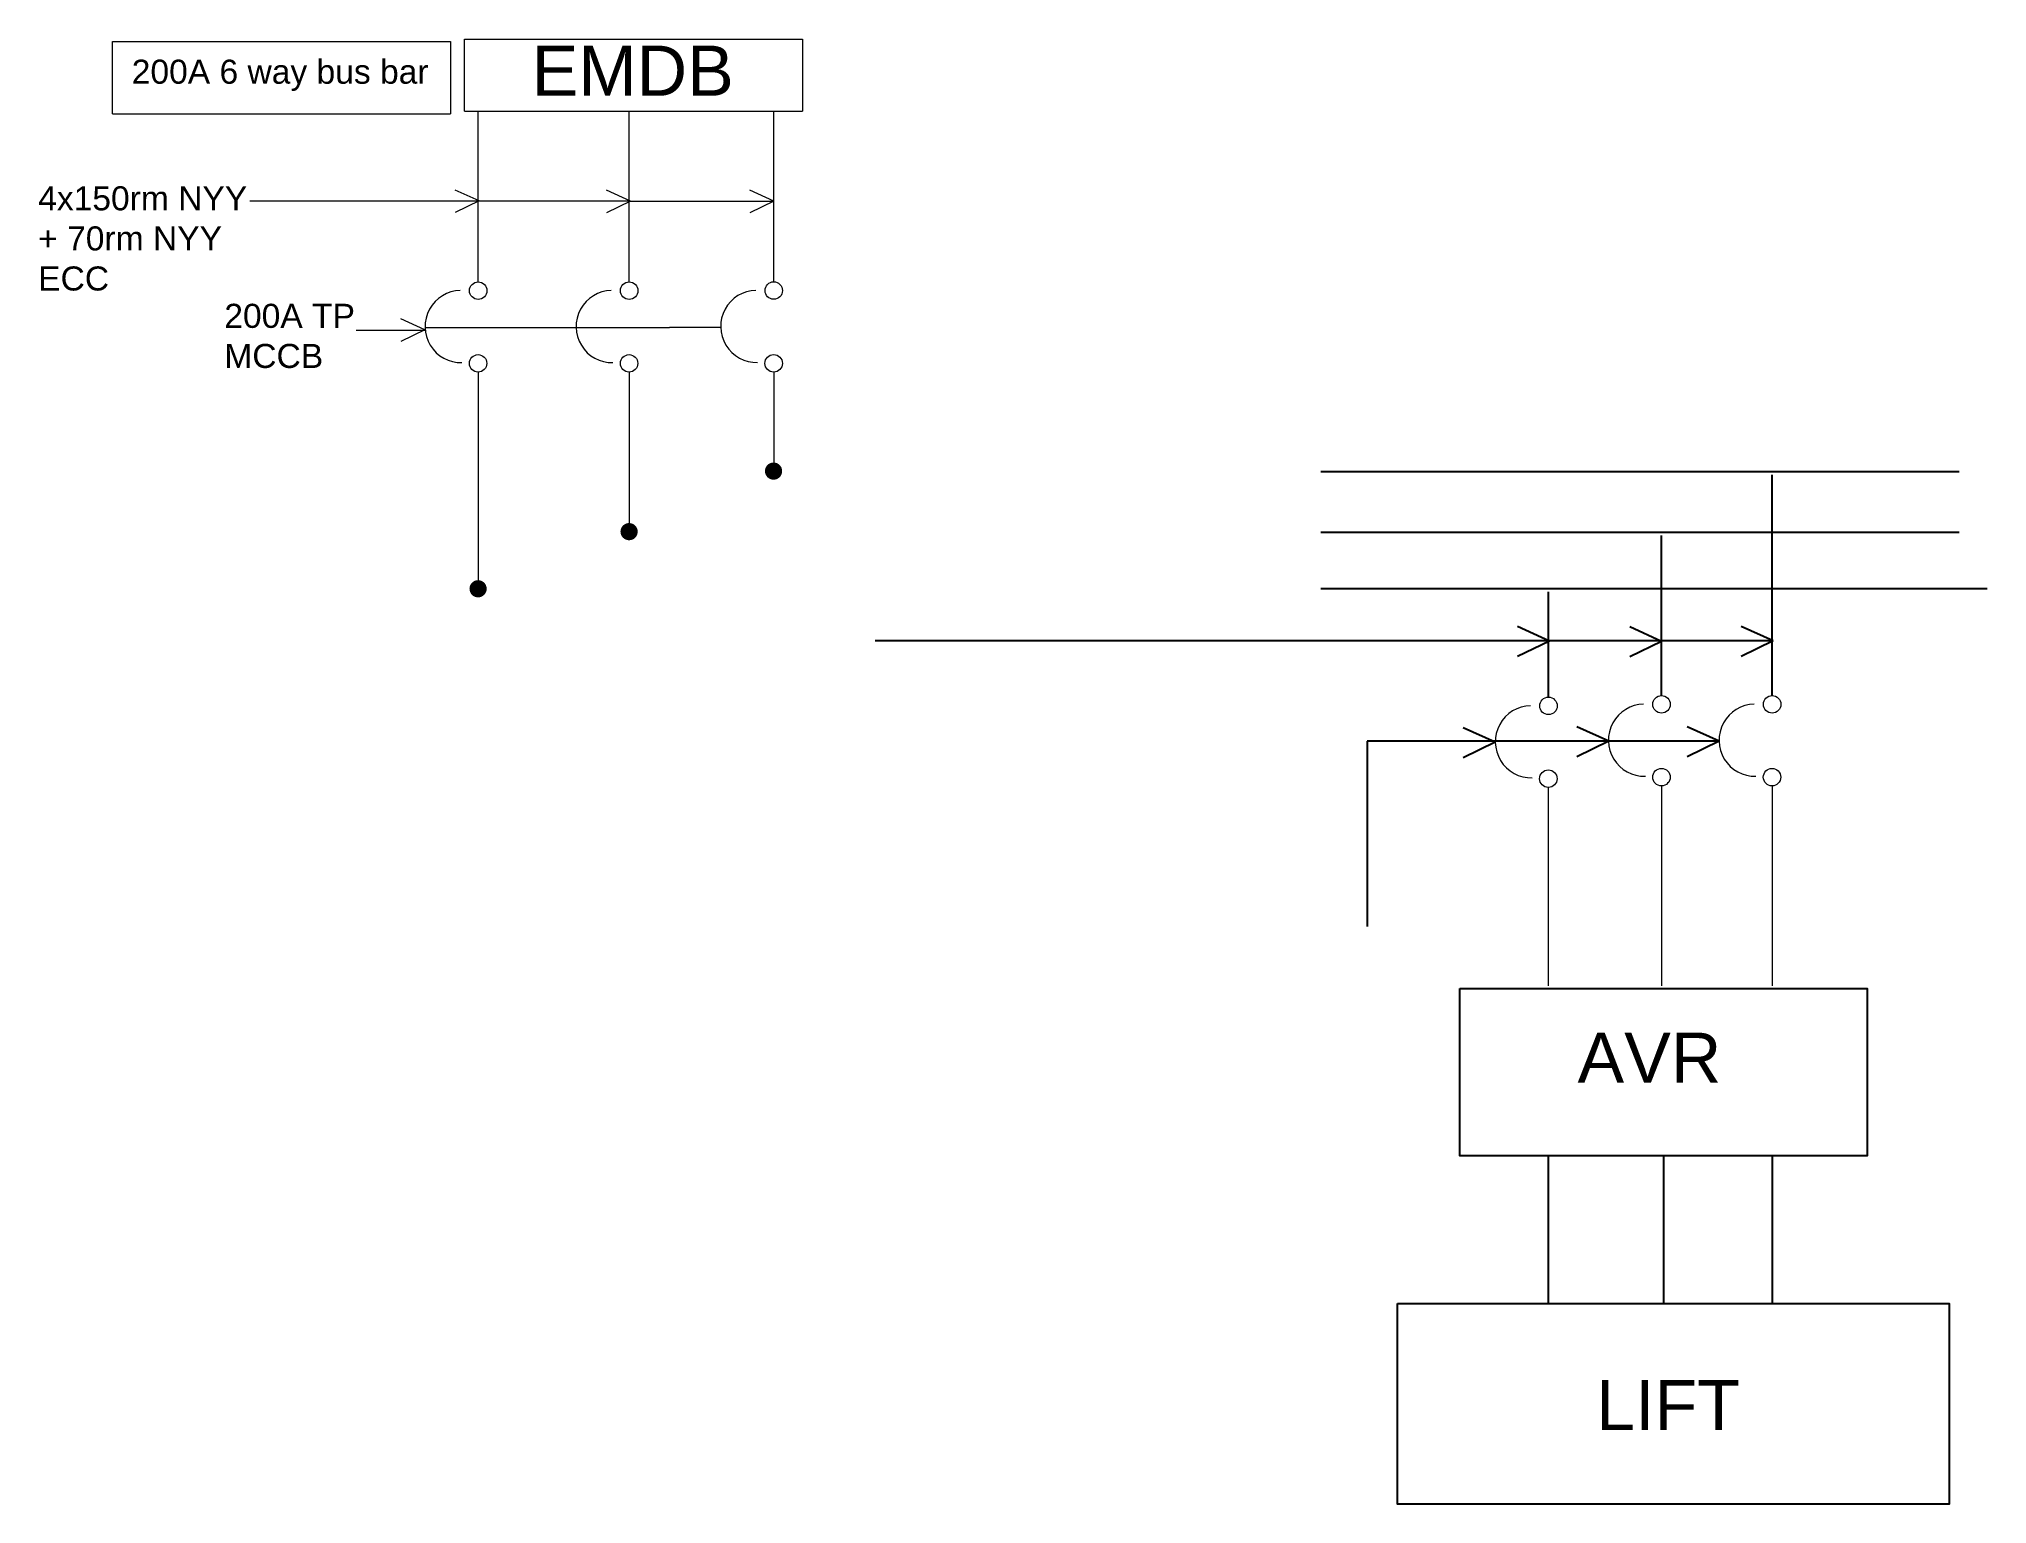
# Model space of a CAD drawing. Header units: inches. Extents: x 27999 to 50334, y 22577 to 32830.
# Drawn here: x 27999 to 30916, y 30637 to 32830 of the extents above; entities that cross this region are included whole.
import ezdxf

# ---------------------------------------------------------------- set-up
doc = ezdxf.new("R2010")
doc.units = ezdxf.units.IN
doc.header["$MEASUREMENT"] = 0
doc.linetypes.add('DASHED', pattern=[0.75, 0.5, -0.25])
for name, color, linetype, lineweight in [('SBD', 2, 'Continuous', 0), ('switchboard', 2, 'Continuous', 0), ('switchboard_text', 2, 'Continuous', 0)]:
    doc.layers.add(name, color=color, linetype=linetype, lineweight=lineweight)
doc.styles.get("Standard").update_dxf_attribs({"font": 'arial.ttf'})

msp = doc.modelspace()

# ---------------------------------------------------------------- texts
at = {"layer": 'switchboard_text', "attachment_point": 1}
for s, insert, char_height, width in [('EMDB', (28737.2, 32820), 75, 120.168), ('200A 6 way bus bar', (28138.4, 32799), 36, 517.27), ('{\\C7;4x150rm NYY + 70rm NYY ECC}', (27998.3, 32609.5), 36, 324.151), ('{\\C7;200A TP\\PMCCB}', (28277, 32433.6), 36, 324.151), ('AVR', (30303.2, 31342.7), 75, 120.168), ('LIFT', (30331.1, 30822.9), 75, 120.168)]:
    msp.add_mtext(s, dxfattribs=dict(at, insert=insert, char_height=char_height, width=width))

# ---------------------------------------------------------------- hatches: boundary and pattern name
at = {"layer": 'switchboard'}
h = msp.add_hatch(color=7, dxfattribs=at)
edge = h.paths.add_edge_path()
edge.add_arc((29099.4, 32183.2), 12.9, 0, 360)
h = msp.add_hatch(color=7, dxfattribs=at)
edge = h.paths.add_edge_path()
edge.add_arc((28883.1, 32092.6), 12.9, 0, 360)
h = msp.add_hatch(color=7, dxfattribs=at)
edge = h.paths.add_edge_path()
edge.add_arc((28657, 32007.1), 12.9, 0, 360)

# ---------------------------------------------------------------- linework, layer by layer
at = {"layer": 'SBD', "color": 1, "lineweight": 25, "ltscale": 10}
msp.add_line((29919.1, 32182.5), (30874.5, 32182.5), dxfattribs=at)
at = {"layer": 'SBD', "lineweight": 25, "ltscale": 10}
for p, q in [((30594.6, 31847.2), (30594.6, 32177.6)), ((30429, 31847.2), (30429, 32086.7)), ((30259.7, 31844.9), (30259.7, 32002.5)), ((30213.2, 31950.9), (30261.1, 31929.3)), ((30381.3, 31950.4), (30429.1, 31928.8)), ((30548.1, 31951.1), (30596, 31929.5)), ((30595.6, 31929.3), (29251.8, 31929.3)), ((30213.2, 31906.1), (30261.1, 31929.3)), ((30381.3, 31905.6), (30429.1, 31928.8)), ((30548.1, 31906.3), (30596, 31929.5)), ((30131.9, 31799.6), (30179.8, 31778)), ((30302.1, 31801.2), (30350, 31779.6)), ((30467.4, 31801.2), (30515.3, 31779.6)), ((30515.1, 31779.1), (29988.3, 31779.1)), ((29988.3, 31779.1), (29988.3, 31501.6)), ((30131.9, 31754.8), (30179.8, 31778)), ((30302.1, 31756.3), (30350, 31779.6)), ((30467.4, 31756.3), (30515.3, 31779.6)), ((30259.5, 31158.4), (30259.5, 30937.2)), ((30431.9, 31158.4), (30431.9, 30937.2)), ((30594.5, 31158.4), (30594.5, 30937.2))]:
    msp.add_line(p, q, dxfattribs=at)
at = {"layer": 'SBD', "color": 2, "lineweight": 25, "ltscale": 10}
msp.add_line((29919.1, 32091.6), (30874.5, 32091.6), dxfattribs=at)
at = {"layer": 'SBD', "color": 5, "lineweight": 25, "ltscale": 10}
msp.add_line((29919.1, 32007.4), (30916.4, 32007.4), dxfattribs=at)
at = {"layer": 'SBD', "lineweight": 25, "ltscale": 10}
for points in [[(30127.1, 31409.1), (30736.7, 31409.1), (30736.7, 31158.4), (30127.1, 31158.4)], [(30033.7, 30937.2), (30859.7, 30937.2), (30859.7, 30637.3), (30033.7, 30637.3)]]:
    msp.add_lwpolyline(points, close=True, dxfattribs=at)
at = {"layer": 'switchboard'}
for p, q in [((28109.8, 32718.1), (28109.8, 32826.2)), ((28109.8, 32826.2), (28615.5, 32826.2)), ((28615.5, 32826.2), (28615.5, 32718.1)), ((28636.8, 32721.8), (28636.8, 32829.9)), ((28636.8, 32829.9), (29142.5, 32829.9)), ((29142.5, 32829.9), (29142.5, 32721.8)), ((28109.8, 32718.1), (28615.5, 32718.1)), ((28636.8, 32721.8), (29142.5, 32721.8)), ((28657.2, 32466.4), (28657.2, 32721.8)), ((28883.2, 32466.4), (28883.2, 32721.8)), ((29099.7, 32466.5), (29099.7, 32721.9)), ((28657, 32331.3), (28657, 32007.4)), ((28883.1, 32331.3), (28883.1, 32091.6)), ((29099.6, 32331.4), (29099.6, 32182.5)), ((30259.5, 31709.8), (30259.5, 31412.7)), ((30428.9, 31712.1), (30428.9, 31412.7)), ((30594.5, 31712.1), (30594.5, 31412.7))]:
    msp.add_line(p, q, dxfattribs=at)
at = {"layer": 'switchboard', "color": 7}
for p, q in [((28884.5, 32587.4), (28315.3, 32587.4)), ((28658.7, 32587.6), (28622.7, 32603.8)), ((28658.7, 32587.6), (28622.7, 32570.2)), ((28885.1, 32587.3), (28849.2, 32603.5)), ((28885.1, 32587.3), (28849.2, 32569.9)), ((28885.1, 32587.3), (29099.7, 32587.3)), ((29099.7, 32587.3), (29063.8, 32603.5)), ((29099.7, 32587.3), (29063.8, 32569.9)), ((28577.3, 32394.8), (28541.4, 32411)), ((28577.4, 32393.7), (28474.6, 32393.7)), ((28577.3, 32394.8), (28541.4, 32377.4))]:
    msp.add_line(p, q, dxfattribs=at)
at = {"layer": 'switchboard', "linetype": 'DASHED'}
msp.add_line((28577.7, 32398.3), (29020.3, 32398.4), dxfattribs=at)
at = {"layer": 'switchboard'}
for centre in [(28657.2, 32453.3), (28883.2, 32453.3), (29099.7, 32453.4), (28657, 32344.4), (28883.1, 32344.4), (29099.6, 32344.5), (30259.7, 31831.8), (30429, 31834.1), (30594.6, 31834.1), (30428.9, 31725.2), (30594.5, 31725.2), (30259.5, 31722.9)]:
    msp.add_circle(centre, 13.1, dxfattribs=at)
for centre in [(28631.6, 32399.6), (28857.7, 32399.6), (29074.2, 32399.7), (30234.1, 31778.1), (30403.5, 31780.4), (30569.1, 31780.4)]:
    msp.add_arc(centre, 54, 91.3607, 271.3607, dxfattribs=at)

msp.set_redraw_order([(e.dxf.handle, doc.entitydb.next_handle()) for e in msp.query("TEXT MTEXT ATTDEF DIMENSION ARC_DIMENSION")])  # texts and dimensions are drawn at this point

doc.saveas('drawing.dxf')
